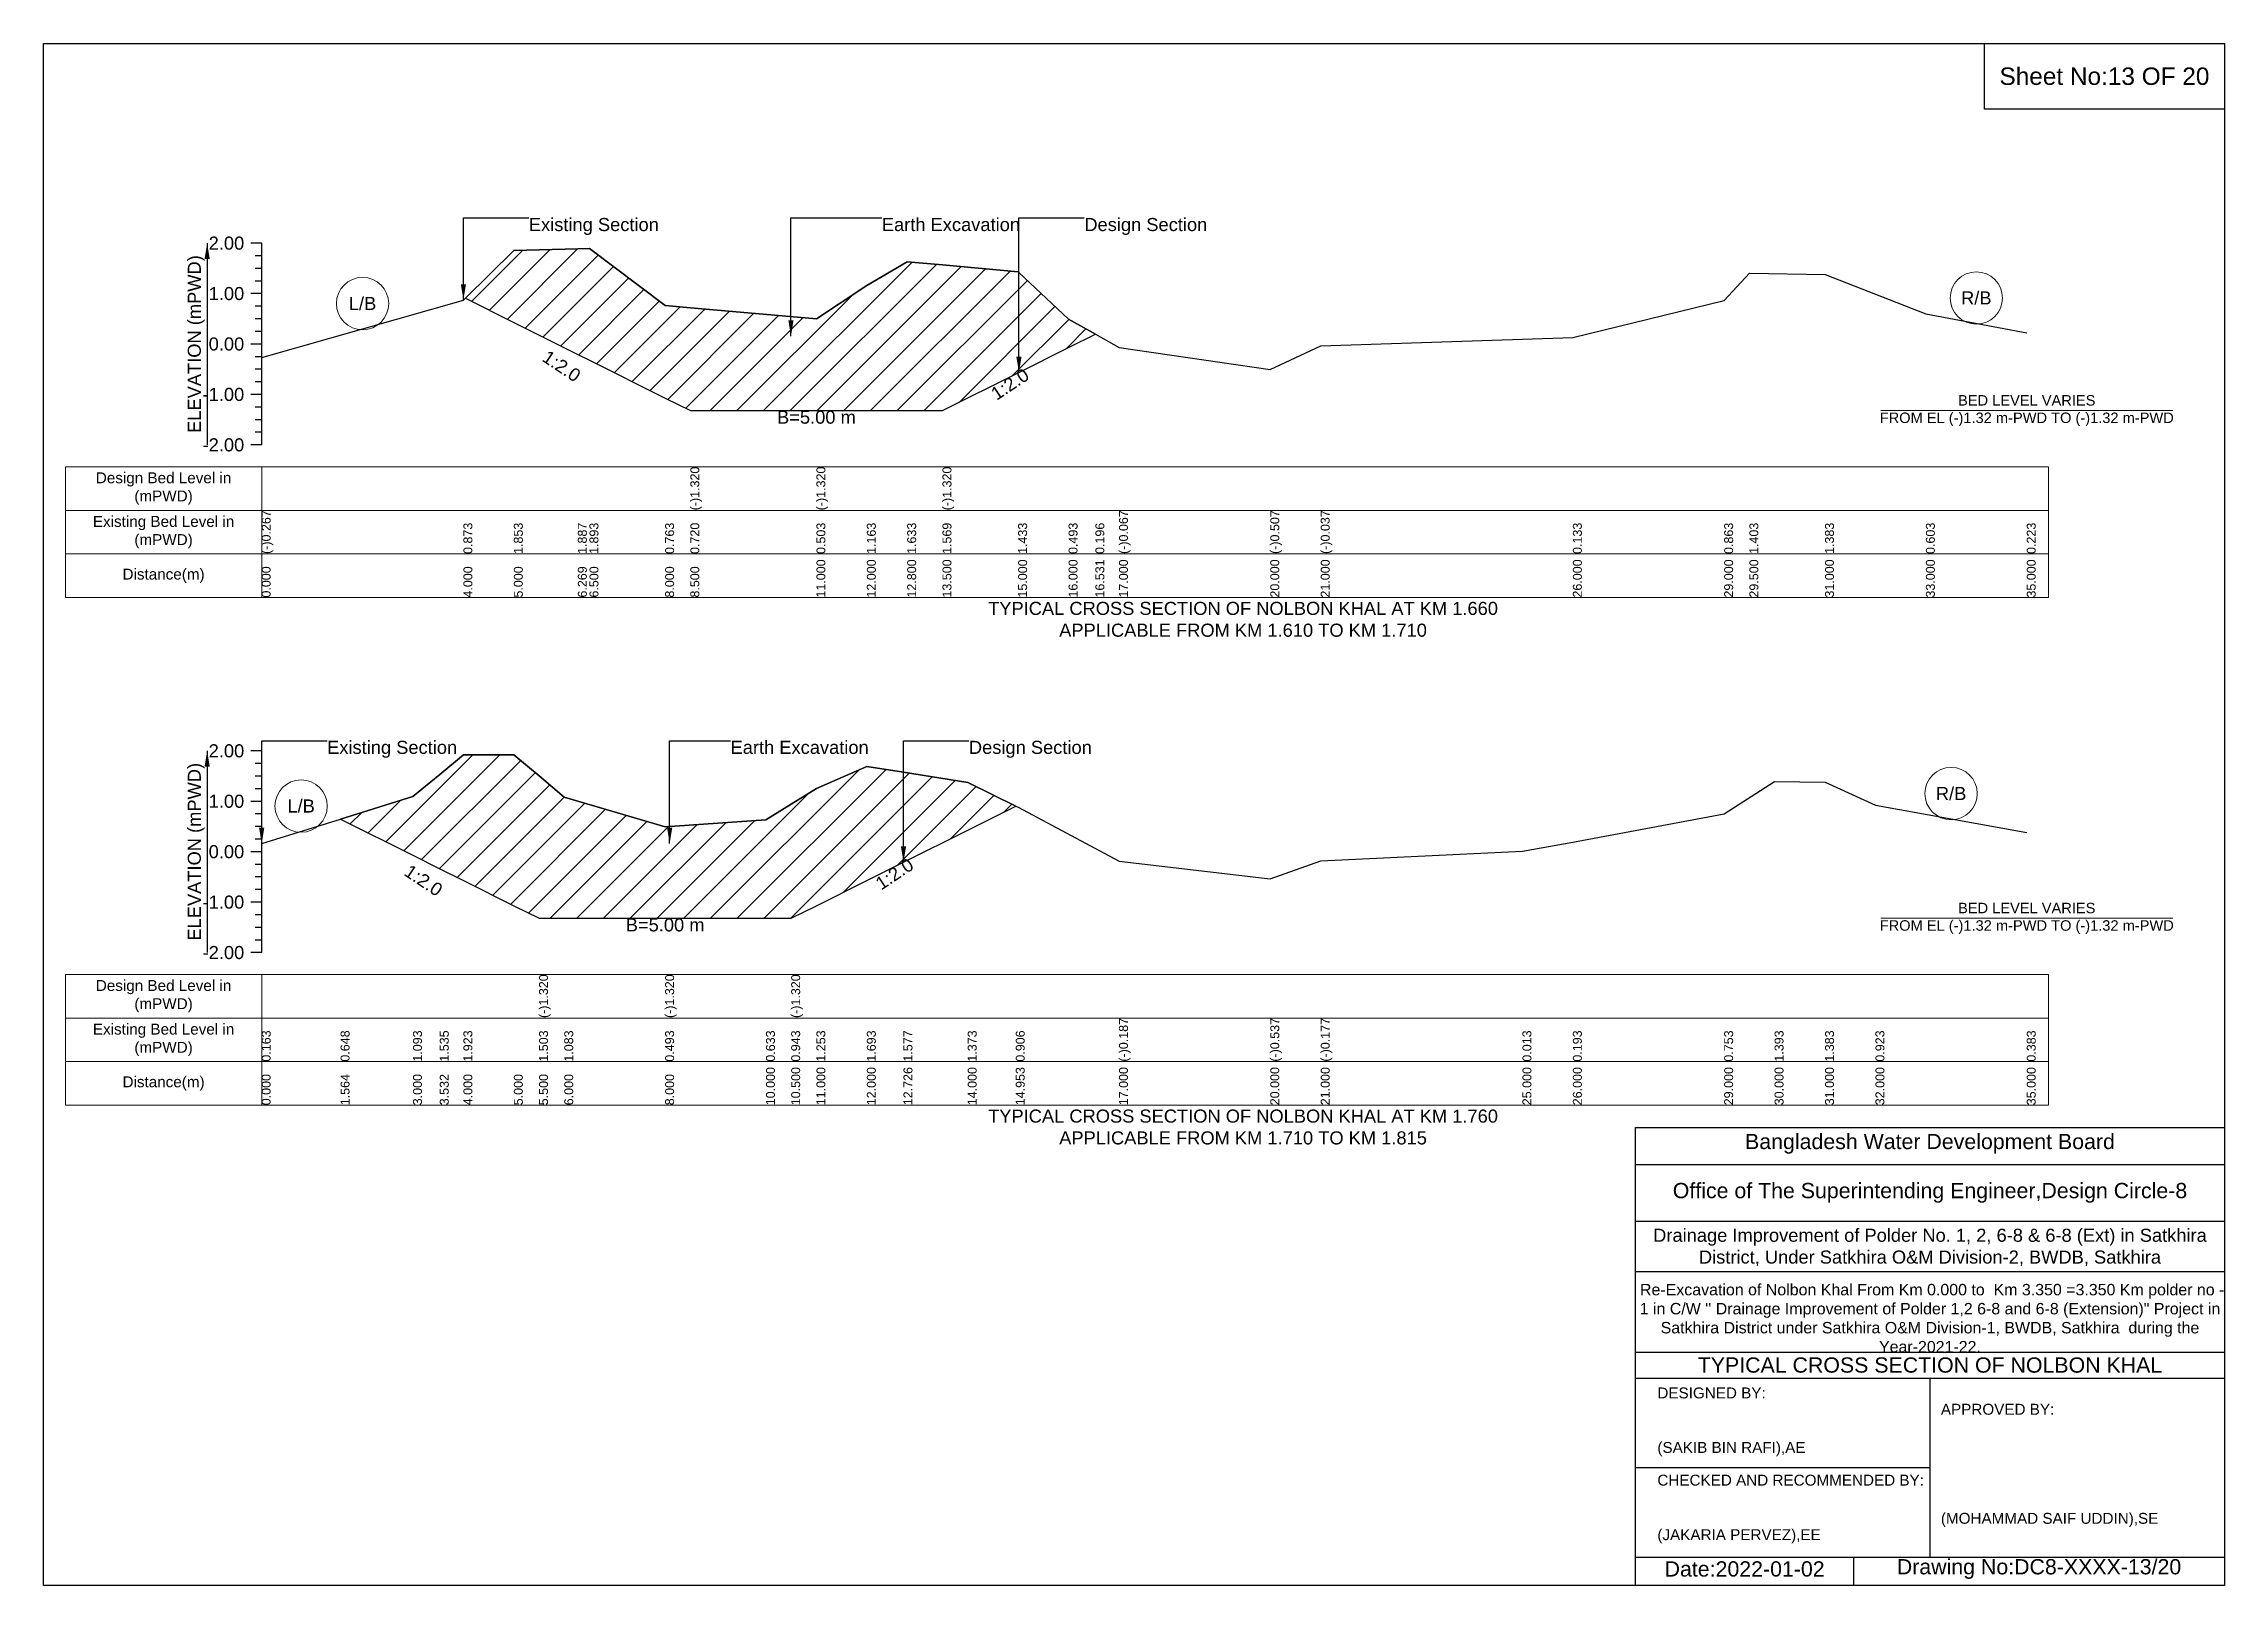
# Model space of a CAD drawing. Header units: inches. Extents: x 91000 to 298000, y -5656 to 0.
# Drawn here: x 220000 to 228000, y -5656 to 0 of the extents above; entities that cross this region are included whole.
import ezdxf

# ---------------------------------------------------------------- set-up
doc = ezdxf.new("R2010")
doc.units = ezdxf.units.IN
doc.header["$LTSCALE"] = 7
doc.header["$MEASUREMENT"] = 0
for name, color, linetype, lineweight in [('Cross section Data Border', 7, 'Continuous', 9), ('Cross Section Labels', 7, 'Continuous', 9), ('Existing_Bed_Level for Xsection', 7, 'Continuous', 25)]:
    doc.layers.add(name, color=color, linetype=linetype, lineweight=lineweight)
doc.styles.get("Standard").update_dxf_attribs({"font": 'arial.ttf'})
doc.dimstyles.get("Standard").update_dxf_attribs({"dimtxt": 0.18, "dimasz": 0.18, "dimexe": 0.18, "dimexo": 0.0625, "dimgap": 0.09, "dimtad": 0, "dimtih": 1, "dimtoh": 1, "dimdec": 4, "dimzin": 0, "dimdsep": 46, "dimtxsty": 'Standard', "dimcen": 0.09, "dimadec": 0, "dimazin": 0, "dimtfac": 1, "dimtdec": 4, "dimtofl": 0, "dimtmove": 0, "dimatfit": 3, "dimfxl": 1, "dimtolj": 1, "dimtzin": 0, "dimarcsym": 0})

msp = doc.modelspace()

# ---------------------------------------------------------------- texts
at = {"attachment_point": 5}
for s, insert, char_height in [('Sheet No:13 OF 20', (227560, -120), 64), ('Bangladesh Water Development Board', (226920, -4036), 56), ('Office of The Superintending Engineer,Design Circle-8', (226920, -4216), 56)]:
    msp.add_mtext(s, dxfattribs=dict(at, insert=insert, char_height=char_height))
for s, insert, char_height, width, attachment_point in [('Drainage Improvement of Polder No. 1, 2, 6-8 & 6-8 (Ext) in Satkhira District, Under Satkhira O&M Division-2, BWDB, Satkhira', (226920, -4416), 48, 2240, 5), (' Re-Excavation of Nolbon Khal From Km 0.000 to  Km 3.350 =3.350 Km polder no - 1 in C/W \'\' Drainage Improvement of Polder 1,2 6-8 and 6-8 (Extension)" Project in Satkhira District under Satkhira O&M Division-1, BWDB, Satkhira  during the Year-2021-22. ', (226920, -4676), 41.8678, 2160, 5), ('TYPICAL CROSS SECTION OF NOLBON KHAL', (226920, -4848), 56, 2240, 5), ('DESIGNED BY:^J^J^J(SAKIB BIN RAFI),AE', (225920, -5056), 40, 1120, 4), ('APPROVED BY:^J^J^J^J^J^J(MOHAMMAD SAIF UDDIN),SE', (226960, -5216), 40, 1120, 4), ('CHECKED AND RECOMMENDED BY:^J^J^J(JAKARIA PERVEZ),EE', (225920, -5376), 40, 1120, 4), ('Date:2022-01-02', (226240, -5596), 56, 1120, 5), ('Drawing No:DC8-XXXX-13/20', (227320, -5596), 56, 1760, 5)]:
    msp.add_mtext(s, dxfattribs=dict(insert=insert, char_height=char_height, width=width, attachment_point=attachment_point))
at = {"layer": 'Cross section Data Border', "char_height": 40, "width": 640, "attachment_point": 5}
for s, insert in [('Design Bed Level in (mPWD)', (220440, -1632.2)), ('Existing Bed Level in (mPWD)', (220440, -1792.2)), ('Distance(m)', (220440, -1952.2)), ('Design Bed Level in (mPWD)', (220440, -3494.7)), ('Existing Bed Level in (mPWD)', (220440, -3654.7)), ('Distance(m)', (220440, -3814.7))]:
    msp.add_mtext(s, dxfattribs=dict(at, insert=insert))
at = {"layer": 'Cross Section Labels'}
for s, insert, char_height, attachment_point in [('Existing Section', (221780, -639.7), 48, 1), ('Earth Excavation', (223075, -639.7), 48, 1), ('Design Section', (223817.9, -639.7), 48, 1), ('L/B', (221170, -953.6), 48, 5), ('R/B', (227090, -933.3), 48, 5), ('B=5.00 m', (222835, -1346.4), 48, 2), ('BED LEVEL VARIES ^JFROM EL (-)1.32 m-PWD TO (-)1.32 m-PWD', (227275, -1346.4), 38.4, 5), ('TYPICAL CROSS SECTION OF NOLBON KHAL AT KM 1.660^JAPPLICABLE FROM KM 1.610 TO KM 1.710', (224400, -2112.2), 48, 5), ('Existing Section', (221040, -2557.7), 48, 1), ('Earth Excavation', (222520, -2557.7), 48, 1), ('Design Section', (223394.4, -2557.7), 48, 1), ('L/B', (220944.7, -2797.1), 48, 5), ('R/B', (226997.5, -2751.3), 48, 5), ('BED LEVEL VARIES ^JFROM EL (-)1.32 m-PWD TO (-)1.32 m-PWD', (227275, -3208.9), 38.4, 5), ('B=5.00 m', (222280, -3208.9), 48, 2), ('TYPICAL CROSS SECTION OF NOLBON KHAL AT KM 1.760^JAPPLICABLE FROM KM 1.710 TO KM 1.815', (224400, -3974.7), 48, 5)]:
    msp.add_mtext(s, dxfattribs=dict(at, insert=insert, char_height=char_height, attachment_point=attachment_point))
at = {"layer": 'Cross Section Labels', "char_height": 48, "attachment_point": 2}
for insert, rotation in [((221913.6, -1163.2), 326.30993), ((223531.6, -1229.3), 33.69007), ((221407.2, -3049.9), 326.30993), ((223108.1, -3026.1), 33.69007)]:
    msp.add_mtext('1:2.0', dxfattribs=dict(at, insert=insert, rotation=rotation))
at = {"layer": 'Existing_Bed_Level for Xsection', "char_height": 48, "attachment_point": 6}
for s, insert in [('2.00', (220736, -732.2)), ('1.00', (220736, -917.2)), ('0.00', (220736, -1102.2)), ('-1.00', (220736, -1287.2)), ('-2.00', (220736, -1472.2)), ('2.00', (220736, -2594.7)), ('1.00', (220736, -2779.7)), ('0.00', (220736, -2964.7)), ('-1.00', (220736, -3149.7)), ('-2.00', (220736, -3334.7))]:
    msp.add_mtext(s, dxfattribs=dict(at, insert=insert))
at = {"layer": 'Existing_Bed_Level for Xsection', "rotation": 90}
for s, insert, char_height, attachment_point in [('ELEVATION (mPWD)', (220560, -1102.2), 48, 5), ('(-)1.320', (222372.5, -1712.2), 32.8, 1), ('(-)1.320', (222835, -1712.2), 32.8, 1), ('(-)1.320', (223297.5, -1712.2), 32.8, 1), ('(-)0.267', (220800, -1872.2), 32.8, 1), ('0.873', (221540, -1872.2), 32.8, 1), ('1.853', (221725, -1872.2), 32.8, 1), ('1.887', (221959.8, -1872.2), 32.8, 1), ('1.893', (222002.5, -1872.2), 32.8, 1), ('0.763', (222280, -1872.2), 32.8, 1), ('0.720', (222372.5, -1872.2), 32.8, 1), ('0.503', (222835, -1872.2), 32.8, 1), ('1.163', (223020, -1872.2), 32.8, 1), ('1.633', (223168, -1872.2), 32.8, 1), ('1.569', (223297.5, -1872.2), 32.8, 1), ('1.433', (223575, -1872.2), 32.8, 1), ('0.493', (223760, -1872.2), 32.8, 1), ('0.196', (223858.3, -1872.2), 32.8, 1), ('(-)0.067', (223945, -1872.2), 32.8, 1), ('(-)0.507', (224500, -1872.2), 32.8, 1), ('(-)0.037', (224685, -1872.2), 32.8, 1), ('0.133', (225610, -1872.2), 32.8, 1), ('0.863', (226165, -1872.2), 32.8, 1), ('1.403', (226257.5, -1872.2), 32.8, 1), ('1.383', (226535, -1872.2), 32.8, 1), ('0.603', (226905, -1872.2), 32.8, 1), ('0.223', (227275, -1872.2), 32.8, 1), ('0.000', (220800, -2032.2), 32.8, 1), ('4.000', (221540, -2032.2), 32.8, 1), ('5.000', (221725, -2032.2), 32.8, 1), ('6.269', (221959.8, -2032.2), 32.8, 1), ('6.500', (222002.5, -2032.2), 32.8, 1), ('8.000', (222280, -2032.2), 32.8, 1), ('8.500', (222372.5, -2032.2), 32.8, 1), ('11.000', (222835, -2032.2), 32.8, 1), ('12.000', (223020, -2032.2), 32.8, 1), ('12.800', (223168, -2032.2), 32.8, 1), ('13.500', (223297.5, -2032.2), 32.8, 1), ('15.000', (223575, -2032.2), 32.8, 1), ('16.000', (223760, -2032.2), 32.8, 1), ('16.531', (223858.3, -2032.2), 32.8, 1), ('17.000', (223945, -2032.2), 32.8, 1), ('20.000', (224500, -2032.2), 32.8, 1), ('21.000', (224685, -2032.2), 32.8, 1), ('26.000', (225610, -2032.2), 32.8, 1), ('29.000', (226165, -2032.2), 32.8, 1), ('29.500', (226257.5, -2032.2), 32.8, 1), ('31.000', (226535, -2032.2), 32.8, 1), ('33.000', (226905, -2032.2), 32.8, 1), ('35.000', (227275, -2032.2), 32.8, 1), ('ELEVATION (mPWD)', (220560, -2964.7), 48, 5), ('(-)1.320', (221817.5, -3574.7), 32.8, 1), ('(-)1.320', (222280, -3574.7), 32.8, 1), ('(-)1.320', (222742.5, -3574.7), 32.8, 1), ('(-)0.187', (223945, -3734.7), 32.8, 1), ('(-)0.537', (224500, -3734.7), 32.8, 1), ('(-)0.177', (224685, -3734.7), 32.8, 1), ('0.163', (220800, -3734.7), 32.8, 1), ('0.648', (221089.4, -3734.7), 32.8, 1), ('1.093', (221355, -3734.7), 32.8, 1), ('1.535', (221453.4, -3734.7), 32.8, 1), ('1.923', (221540, -3734.7), 32.8, 1), ('1.503', (221817.5, -3734.7), 32.8, 1), ('1.083', (221910, -3734.7), 32.8, 1), ('0.493', (222280, -3734.7), 32.8, 1), ('0.633', (222650, -3734.7), 32.8, 1), ('0.943', (222742.5, -3734.7), 32.8, 1), ('1.253', (222835, -3734.7), 32.8, 1), ('1.693', (223020, -3734.7), 32.8, 1), ('1.577', (223154.4, -3734.7), 32.8, 1), ('1.373', (223390, -3734.7), 32.8, 1), ('0.906', (223566.2, -3734.7), 32.8, 1), ('0.013', (225425, -3734.7), 32.8, 1), ('0.193', (225610, -3734.7), 32.8, 1), ('0.753', (226165, -3734.7), 32.8, 1), ('1.393', (226350, -3734.7), 32.8, 1), ('1.383', (226535, -3734.7), 32.8, 1), ('0.923', (226720, -3734.7), 32.8, 1), ('0.383', (227275, -3734.7), 32.8, 1), ('10.000', (222650, -3894.7), 32.8, 1), ('10.500', (222742.5, -3894.7), 32.8, 1), ('11.000', (222835, -3894.7), 32.8, 1), ('12.000', (223020, -3894.7), 32.8, 1), ('12.726', (223154.4, -3894.7), 32.8, 1), ('14.000', (223390, -3894.7), 32.8, 1), ('14.953', (223566.2, -3894.7), 32.8, 1), ('17.000', (223945, -3894.7), 32.8, 1), ('20.000', (224500, -3894.7), 32.8, 1), ('21.000', (224685, -3894.7), 32.8, 1), ('25.000', (225425, -3894.7), 32.8, 1), ('26.000', (225610, -3894.7), 32.8, 1), ('29.000', (226165, -3894.7), 32.8, 1), ('30.000', (226350, -3894.7), 32.8, 1), ('31.000', (226535, -3894.7), 32.8, 1), ('32.000', (226720, -3894.7), 32.8, 1), ('35.000', (227275, -3894.7), 32.8, 1), ('0.000', (220800, -3894.7), 32.8, 1), ('1.564', (221089.4, -3894.7), 32.8, 1), ('3.000', (221355, -3894.7), 32.8, 1), ('3.532', (221453.4, -3894.7), 32.8, 1), ('4.000', (221540, -3894.7), 32.8, 1), ('5.000', (221725, -3894.7), 32.8, 1), ('5.500', (221817.5, -3894.7), 32.8, 1), ('6.000', (221910, -3894.7), 32.8, 1), ('8.000', (222280, -3894.7), 32.8, 1)]:
    msp.add_mtext(s, dxfattribs=dict(at, insert=insert, char_height=char_height, attachment_point=attachment_point))

# ---------------------------------------------------------------- hatches: boundary and pattern name
at = {"layer": 'Existing_Bed_Level for Xsection'}
h = msp.add_hatch(dxfattribs=at)
h.set_pattern_fill('ANSI31', color=256, scale=555, style=0)
h.paths.add_polyline_path([(221547.1, -933.7), (221725, -1022.7), (221959.8, -1140.1), (222002.5, -1161.4), (222280, -1300.2), (222372.5, -1346.4), (222835, -1346.4), (223020, -1346.4), (223168, -1346.4), (223297.5, -1346.4), (223575, -1207.7), (223577.9, -1206.2), (223760, -1115.2), (223858.3, -1066), (223760, -1011), (223577.9, -839.8), (223575, -837.1), (223297.5, -811.9), (223168, -800.1), (223020, -887.1), (222835, -1009.1), (222372.5, -969.1), (222280, -961), (222002.5, -752), (221959.8, -753.1), (221725, -759.4)])
h = msp.add_hatch(dxfattribs=at)
h.set_pattern_fill('ANSI31', color=256, scale=555, style=0)
h.paths.add_polyline_path([(221089.4, -2844.8), (221355, -2977.6), (221453.4, -3026.8), (221540, -3070.1), (221725, -3162.6), (221817.5, -3208.9), (221910, -3208.9), (222280, -3208.9), (222650, -3208.9), (222742.5, -3208.9), (222835, -3162.6), (223020, -3070.1), (223154.4, -3002.9), (223390, -2885.1), (223566.2, -2797), (223390, -2710.7), (223154.4, -2672.9), (223020, -2651.4), (222835, -2732.8), (222742.5, -2790.2), (222650, -2847.6), (222280, -2873.4), (221910, -2764.3), (221817.5, -2686.6), (221725, -2608.9), (221540, -2608.9), (221453.4, -2680.7), (221355, -2762.4)])

# ---------------------------------------------------------------- linework, layer by layer
for points in [[(220000, 0), (228000, 0), (228000, -5656), (220000, -5656)], [(227120, 0), (228000, 0), (228000, -240), (227120, -240)]]:
    msp.add_lwpolyline(points, close=True)
for points in [[(225840, -5656), (225840, -3976), (228000, -3976)], [(225840, -4112), (228000, -4112)], [(225840, -4320), (228000, -4320)], [(225840, -4504), (228000, -4504)], [(225840, -4800), (228000, -4800)], [(225840, -4896), (228000, -4896)], [(226920, -4896), (226920, -5552)], [(225840, -5224), (226920, -5224)], [(225840, -5552), (228000, -5552)], [(226640, -5552), (226640, -5656)]]:
    msp.add_lwpolyline(points)
at = {"layer": 'Cross section Data Border'}
for points in [[(220080, -1552.2), (227355, -1552.2), (227355, -2032.2), (220080, -2032.2)], [(220080, -3414.7), (227355, -3414.7), (227355, -3894.7), (220080, -3894.7)]]:
    msp.add_lwpolyline(points, close=True, dxfattribs=at)
for points in [[(220800, -1552.2), (220800, -2032.2)], [(220080, -1712.2), (227355, -1712.2)], [(220080, -1872.2), (227355, -1872.2)], [(220800, -3414.7), (220800, -3894.7)], [(220080, -3574.7), (227355, -3574.7)], [(220080, -3734.7), (227355, -3734.7)]]:
    msp.add_lwpolyline(points, dxfattribs=at)
at = {"layer": 'Cross Section Labels'}
for points in [[(226739.2, -1346.4), (227810.8, -1346.4)], [(226739.2, -3208.9), (227810.8, -3208.9)]]:
    msp.add_lwpolyline(points, dxfattribs=at)
for centre in [(221170, -953.6), (227090, -933.3), (220944.7, -2797.1), (226997.5, -2751.3)]:
    msp.add_circle(centre, 96, dxfattribs=at)
at = {"layer": 'Existing_Bed_Level for Xsection'}
for points in [[(220800, -732.2), (220760, -732.2)], [(220800, -778.5), (220776, -778.5)], [(220800, -1472.2), (220800, -1287.2), (220800, -1102.2), (220800, -917.2), (220800, -732.2)], [(220800, -1151.6), (221540, -940.7), (221547.1, -933.7), (221725, -759.4), (221959.8, -753.1), (222002.5, -752), (222280, -961), (222372.5, -969.1), (222372.5, -969.1), (222835, -1009.1), (222835, -1009.1), (223020, -887.1), (223168, -800.1), (223297.5, -811.9), (223297.5, -811.9), (223575, -837.1), (223577.9, -839.8), (223760, -1011), (223858.3, -1066), (223945, -1114.6), (224500, -1196), (224685, -1109), (225610, -1077.6), (226165, -942.5), (226257.5, -842.7), (226535, -846.4), (226905, -990.7), (227275, -1061)], [(220800, -824.7), (220776, -824.7)], [(220800, -871), (220776, -871)], [(220800, -917.2), (220760, -917.2)], [(220800, -963.5), (220776, -963.5)], [(220800, -1009.7), (220776, -1009.7)], [(220800, -1102.2), (220760, -1102.2)], [(220800, -1056), (220776, -1056)], [(220800, -1148.5), (220776, -1148.5)], [(220800, -1194.7), (220776, -1194.7)], [(220800, -1241), (220776, -1241)], [(220800, -1287.2), (220760, -1287.2)], [(220800, -1333.5), (220776, -1333.5)], [(220800, -1379.7), (220776, -1379.7)], [(220800, -1426), (220776, -1426)], [(220800, -1472.2), (220760, -1472.2)], [(220800, -2594.7), (220760, -2594.7)], [(220800, -3334.7), (220800, -3149.7), (220800, -2964.7), (220800, -2779.7), (220800, -2594.7)], [(220800, -2934.5), (221089.4, -2844.8), (221355, -2762.4), (221453.4, -2680.7), (221540, -2608.9), (221725, -2608.9), (221817.5, -2686.6), (221817.5, -2686.6), (221910, -2764.3), (222280, -2873.4), (222280, -2873.4), (222650, -2847.6), (222742.5, -2790.2), (222742.5, -2790.2), (222835, -2732.8), (223020, -2651.4), (223154.4, -2672.9), (223390, -2710.7), (223566.2, -2797), (223575, -2801.3), (223945, -2999.2), (224500, -3064), (224685, -2997.4), (225425, -2962.2), (225610, -2928.9), (226165, -2825.3), (226350, -2706.9), (226535, -2708.8), (226720, -2793.9), (227275, -2893.8)], [(220800, -2640.9), (220776, -2640.9)], [(220800, -2687.2), (220776, -2687.2)], [(220800, -2779.7), (220760, -2779.7)], [(220800, -2733.4), (220776, -2733.4)], [(220800, -2825.9), (220776, -2825.9)], [(220800, -2872.2), (220776, -2872.2)], [(220800, -2918.4), (220776, -2918.4)], [(220800, -2964.7), (220760, -2964.7)], [(220800, -3010.9), (220776, -3010.9)], [(220800, -3057.2), (220776, -3057.2)], [(220800, -3103.4), (220776, -3103.4)], [(220800, -3149.7), (220760, -3149.7)], [(220800, -3195.9), (220776, -3195.9)], [(220800, -3242.2), (220776, -3242.2)], [(220800, -3334.7), (220760, -3334.7)], [(220800, -3288.4), (220776, -3288.4)]]:
    msp.add_lwpolyline(points, dxfattribs=at)
for points in [[(221547.1, -933.7), (221725, -1022.7), (221959.8, -1140.1), (222002.5, -1161.4), (222280, -1300.2), (222372.5, -1346.4), (222372.5, -1346.4), (222835, -1346.4), (222835, -1346.4), (223020, -1346.4), (223168, -1346.4), (223297.5, -1346.4), (223297.5, -1346.4), (223575, -1207.7), (223577.9, -1206.2), (223760, -1115.2), (223858.3, -1066), (223760, -1011), (223577.9, -839.8), (223575, -837.1), (223297.5, -811.9), (223297.5, -811.9), (223168, -800.1), (223020, -887.1), (222835, -1009.1), (222835, -1009.1), (222372.5, -969.1), (222372.5, -969.1), (222280, -961), (222002.5, -752), (221959.8, -753.1), (221725, -759.4)], [(221089.4, -2844.8), (221089.4, -2844.8), (221355, -2977.6), (221453.4, -3026.8), (221540, -3070.1), (221725, -3162.6), (221817.5, -3208.9), (221817.5, -3208.9), (221910, -3208.9), (222280, -3208.9), (222280, -3208.9), (222650, -3208.9), (222742.5, -3208.9), (222742.5, -3208.9), (222835, -3162.6), (223020, -3070.1), (223154.4, -3002.9), (223390, -2885.1), (223566.2, -2797), (223566.2, -2797), (223566.2, -2797), (223390, -2710.7), (223154.4, -2672.9), (223020, -2651.4), (222835, -2732.8), (222742.5, -2790.2), (222742.5, -2790.2), (222650, -2847.6), (222280, -2873.4), (222280, -2873.4), (221910, -2764.3), (221817.5, -2686.6), (221817.5, -2686.6), (221725, -2608.9), (221540, -2608.9), (221453.4, -2680.7), (221355, -2762.4), (221089.4, -2844.8)]]:
    msp.add_lwpolyline(points, close=True, dxfattribs=at)

msp.set_redraw_order([(e.dxf.handle, doc.entitydb.next_handle()) for e in msp.query("TEXT MTEXT ATTDEF DIMENSION ARC_DIMENSION")])  # texts and dimensions are drawn at this point

# ---------------------------------------------------------------- leaders
at = {"layer": 'Cross Section Labels', "annotation_type": 0, "has_hookline": 1, "hookline_direction": 0}
for points, text_width in [([(221540, -940.7), (221540, -639.7), (221779.9, -639.7)], 467.2), ([(222741.6, -1073.1), (222741.6, -639.7), (223074.9, -639.7)], 497), ([(223577.9, -1206.2), (223577.9, -639.7), (223817.8, -639.7)], 441.2), ([(220800, -2934.5), (220800, -2557.7), (221039.9, -2557.7)], 467.2), ([(222296.6, -2934.1), (222296.6, -2557.7), (222519.9, -2557.7)], 497), ([(223154.4, -3002.9), (223154.4, -2557.7), (223394.3, -2557.7)], 441.2)]:
    msp.add_leader(points, dimstyle='Standard', override={"dimasz": 57.6}, dxfattribs=dict(at, text_width=text_width))
at = {"layer": 'Existing_Bed_Level for Xsection'}
for points in [[(220600, -732.2), (220600, -1472.2)], [(220600, -2594.7), (220600, -3334.7)]]:
    msp.add_leader(points, dimstyle='Standard', override={"dimasz": 57.6}, dxfattribs=at)

doc.saveas('drawing.dxf')
